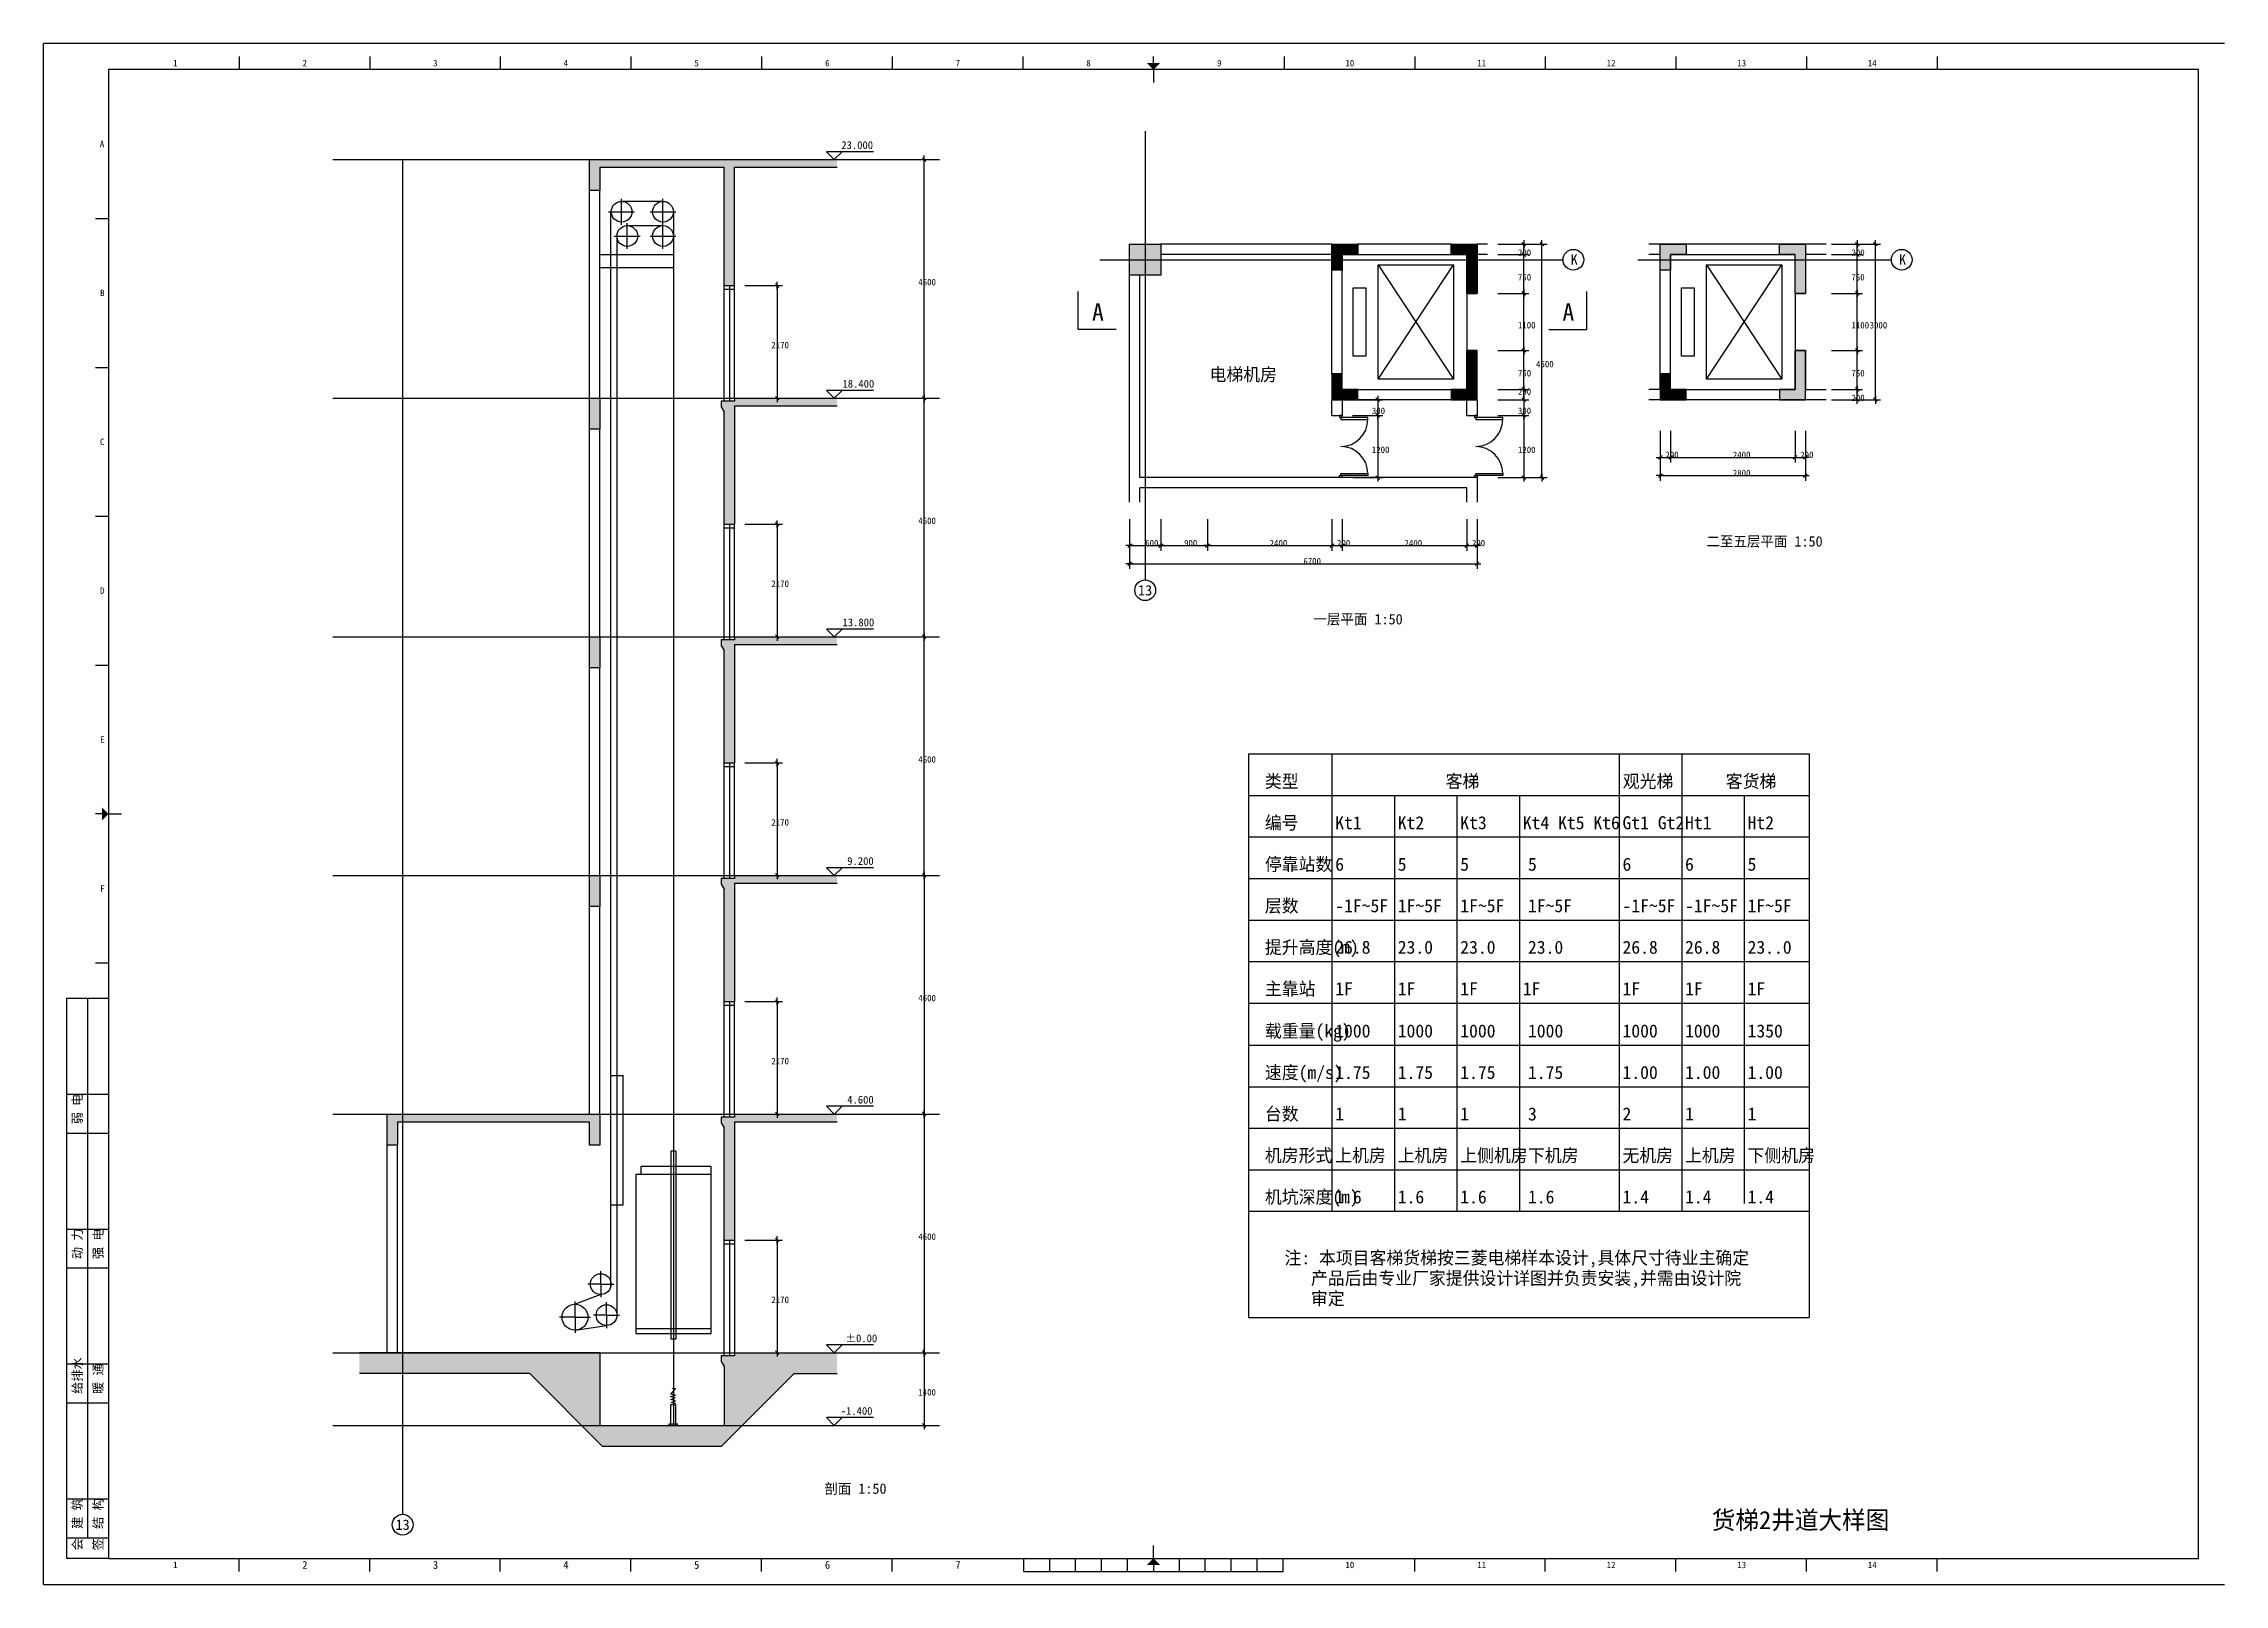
# Model space of a CAD drawing. Header units: metres. Extents: x -9708 to 96928, y -33454 to 8596.
# Drawn here: x 54878 to 96928, y -26790 to 2910 of the extents above; entities that cross this region are included whole.
import ezdxf

# ---------------------------------------------------------------- set-up
doc = ezdxf.new("R2010")
doc.units = ezdxf.units.M
for name, color, linetype in [('AXIS', 8, 'Continuous'), ('COL-S', 251, 'Continuous'), ('COLUMN', 1, 'Continuous'), ('D-TEXT', 3, 'Continuous'), ('DIM', 3, 'Continuous'), ('JG', 1, 'Continuous'), ('LINE', 3, 'Continuous'), ('STAIR', 6, 'Continuous'), ('TEXT', 7, 'Continuous'), ('TK', 9, 'Continuous'), ('WALL', 2, 'Continuous')]:
    doc.layers.add(name, color=color, linetype=linetype)

msp = doc.modelspace()

# ---------------------------------------------------------------- texts
at = {"char_height": 125, "attachment_point": 1}
for s, insert in [('\\A1;300', (80488.76, -4105.24)), ('\\A1;1200', (80488.76, -4855.24))]:
    msp.add_mtext(s, dxfattribs=dict(at, insert=insert))
at = {"layer": 'D-TEXT'}
for p in [(84321.97, -1350.41), (90652.72, -1350.41)]:
    msp.add_text('K', height=200, rotation=360, dxfattribs=at).set_placement(p)
for p in [(75981.68, -7726.62), (61663.98, -25739.33)]:
    msp.add_text('13', height=200, dxfattribs=at).set_placement(p)
at = {"layer": 'DIM', "char_height": 125, "attachment_point": 1}
for s, insert in [('\\A1;200', (83305.66, -1055.24)), ('\\A1;200', (89736.42, -1055.24)), ('\\A1;4600', (71743.78, -1624.07)), ('\\A1;750', (83305.66, -1530.24)), ('\\A1;750', (89736.42, -1530.24)), ('\\A1;1100', (83305.66, -2455.24)), ('\\A1;1100', (89736.42, -2455.24)), ('\\A1;3000', (90086.42, -2455.24)), ('\\A1;2170', (68909.73, -2839.07)), ('\\A1;4500', (83655.66, -3205.24)), ('\\A1;200', (83305.66, -3734.44)), ('\\A1;750', (83305.66, -3380.24)), ('\\A1;750', (89736.42, -3380.24)), ('\\A1;300', (83305.66, -4105.24)), ('\\A1;200', (89736.42, -3855.24)), ('\\A1;1200', (83305.66, -4855.24)), ('\\A1;200', (86148.92, -4953.72)), ('\\A1;2400', (87448.92, -4953.72)), ('\\A1;200', (88748.92, -4953.72)), ('\\A1;2800', (87448.92, -5303.72)), ('\\A1;4600', (71743.78, -6224.07)), ('\\A1;600', (76118.16, -6653.72)), ('\\A1;900', (76868.16, -6653.72)), ('\\A1;2400', (78518.16, -6653.72)), ('\\A1;200', (79818.16, -6653.72)), ('\\A1;2400', (81118.16, -6653.72)), ('\\A1;200', (82418.16, -6653.72)), ('\\A1;6700', (79168.16, -7003.72)), ('\\A1;2170', (68909.73, -7439.07)), ('\\A1;4600', (71743.78, -10824.07)), ('\\A1;2170', (68909.73, -12039.07)), ('\\A1;4600', (71743.78, -15424.07)), ('\\A1;2170', (68909.73, -16639.07)), ('\\A1;4600', (71743.78, -20024.07)), ('\\A1;2170', (68909.73, -21239.07)), ('\\A1;1400', (71743.78, -23024.07))]:
    msp.add_mtext(s, dxfattribs=dict(at, insert=insert))
at = {"layer": 'TEXT'}
for s, height, p in [('23.000', 150, (70258.83, 878.88)), ('A', 333.33, (75093.97, -2431.23)), ('A', 333.33, (84164.81, -2431.23)), ('电梯机房', 250, (77359.66, -3592.3)), ('18.400', 150, (70281.68, -3721.12)), ('二至五层平面 1:50', 200, (86940.73, -6784.49)), ('13.800', 150, (70281.68, -8321.12)), ('一层平面 1:50', 200, (79363.35, -8284.49)), ('9.200', 150, (70373.11, -12921.12)), ('4.600', 150, (70373.11, -17521.12)), ('%%p0.00', 150, (70338.83, -22121.12)), ('-1.400', 150, (70247.4, -23521.12)), ('剖面 1:50', 200, (69930.74, -25043.88)), ('货梯2井道大样图', 350, (87042.72, -25725))]:
    msp.add_text(s, height=height, rotation=360, dxfattribs=at).set_placement(p)
for s, p in [('类型', (78426.72, -11433.07)), ('客梯', (81911.37, -11433.07)), ('观光梯', (85327.1, -11433.07)), ('客货梯', (87314.27, -11433.07)), ('编号', (78426.72, -12233.07)), ('Kt1', (79782.32, -12233.07)), ('Kt2', (80987.87, -12233.07)), ('Kt3 ', (82193.43, -12233.07)), ('Kt4 Kt5 Kt6', (83398.98, -12233.07)), ('Gt1 Gt2', (85321.99, -12233.07)), ('Ht1', (86527.54, -12233.07)), ('Ht2', (87733.1, -12233.07)), ('停靠站数', (78426.72, -13033.07)), ('6', (79782.32, -13033.07)), ('5', (80987.87, -13033.07)), ('5', (82193.43, -13033.07)), ('5', (83498.98, -13033.07)), ('6', (85321.99, -13033.07)), ('6', (86527.54, -13033.07)), ('5', (87733.1, -13033.07)), ('层数', (78426.72, -13833.07)), ('-1F~5F', (79782.32, -13833.07)), ('1F~5F', (80987.87, -13833.07)), ('1F~5F', (82193.43, -13833.07)), ('1F~5F', (83498.98, -13833.07)), ('-1F~5F', (85321.99, -13833.07)), ('-1F~5F', (86527.54, -13833.07)), ('1F~5F', (87733.1, -13833.07)), ('提升高度(m)', (78426.72, -14633.07)), ('26.8', (79782.32, -14633.07)), ('23.0', (80987.87, -14633.07)), ('23.0', (82193.43, -14633.07)), ('23.0', (83498.98, -14633.07)), ('26.8', (85321.99, -14633.07)), ('26.8', (86527.54, -14633.07)), ('23..0', (87733.1, -14633.07)), ('主靠站', (78426.72, -15433.07)), ('1F', (79782.32, -15433.07)), ('1F', (80987.87, -15433.07)), ('1F', (82193.43, -15433.07)), ('1F', (83398.98, -15433.07)), ('1F', (85321.99, -15433.07)), ('1F', (86527.54, -15433.07)), ('1F', (87733.1, -15433.07)), ('载重量(kg)', (78426.72, -16246.43)), ('1000', (79782.32, -16246.43)), ('1000', (80987.87, -16246.43)), ('1000', (82193.43, -16246.43)), ('1000', (83498.98, -16246.43)), ('1000', (85321.99, -16246.43)), ('1000', (86527.54, -16246.43)), ('1350', (87733.1, -16246.43)), ('速度(m/s)', (78426.72, -17046.43)), ('1.75', (79782.32, -17046.43)), ('1.75', (80987.87, -17046.43)), ('1.75', (82193.43, -17046.43)), ('1.75', (83498.98, -17046.43)), ('1.00', (85321.99, -17046.43)), ('1.00', (86527.54, -17046.43)), ('1.00', (87733.1, -17046.43)), ('台数', (78426.72, -17846.43)), ('1', (79782.32, -17846.43)), ('1', (80987.87, -17846.43)), ('1', (82193.43, -17846.43)), ('3', (83498.98, -17846.43)), ('2', (85321.99, -17846.43)), ('1', (86527.54, -17846.43)), ('1', (87733.1, -17846.43)), ('机房形式', (78426.72, -18646.43)), ('上机房', (79782.32, -18646.43)), ('上机房', (80987.87, -18646.43)), ('上侧机房', (82193.43, -18646.43)), ('下机房', (83498.98, -18646.43)), ('无机房', (85321.99, -18646.43)), ('上机房', (86527.54, -18646.43)), ('下侧机房', (87733.1, -18646.43)), ('机坑深度(m)', (78426.72, -19446.43)), ('1.6', (79782.32, -19446.43)), ('1.6', (80987.87, -19446.43)), ('1.6', (82193.43, -19446.43)), ('1.6', (83498.98, -19446.43)), ('1.4', (85321.99, -19446.43)), ('1.4', (86527.54, -19446.43)), ('1.4', (87733.1, -19446.43)), ('注: 本项目客梯货梯按三菱电梯样本设计,具体尺寸待业主确定', (78804.46, -20620.08)), ('   产品后由专业厂家提供设计详图并负责安装,并需由设计院', (78804.46, -21012.39)), ('   审定', (78804.46, -21404.7))]:
    msp.add_text(s, height=250, dxfattribs=at).set_placement(p)
at = {"layer": 'TK'}
for s, height, p in [('1', 125, (57374.39, 2472.76)), ('2', 125, (59870.37, 2472.76)), ('3', 125, (62389.12, 2472.76)), ('4', 125, (64905.34, 2472.76)), ('5', 125, (67426.62, 2472.76)), ('6', 125, (69947.9, 2472.76)), ('7', 125, (72464.12, 2472.76)), ('8', 125, (74982.87, 2472.76)), ('9', 125, (77504.15, 2472.76)), ('10', 125, (79979.89, 2472.76)), ('11', 125, (82521.41, 2472.76)), ('12', 125, (85017.39, 2472.76)), ('13', 125, (87536.14, 2472.76)), ('14', 125, (90052.36, 2472.76)), ('A', 125, (55962.19, 912.76)), ('B', 125, (55967.24, -1957.24)), ('C', 125, (55964.71, -4827.24)), ('D', 125, (55967.24, -7697.24)), ('E', 125, (55969.77, -10567.24)), ('F', 125, (55969.77, -13437.24)), ('1', 125, (57374.39, -26477.24)), ('2', 150, (59863.29, -26489.74)), ('3', 150, (62382.04, -26489.74)), ('4', 150, (64897.75, -26489.74)), ('5', 150, (67419.54, -26489.74)), ('6', 150, (69941.32, -26489.74)), ('7', 150, (72457.04, -26489.74)), ('10', 125, (79979.89, -26477.24)), ('11', 125, (82521.41, -26477.24)), ('12', 125, (85017.39, -26477.24)), ('13', 125, (87536.14, -26477.24)), ('14', 125, (90052.36, -26477.24))]:
    msp.add_text(s, height=height, dxfattribs=at).set_placement(p)
for s, p in [('弱 电', (55617.66, -17920.45)), ('动 力', (55617.66, -20520.45)), ('强 电', (56017.66, -20520.45)), ('给排水', (55617.66, -23116.16)), ('暖 通', (56017.66, -23120.45)), ('建 筑', (55617.66, -25720.45)), ('结 构', (56017.66, -25720.45)), ('会', (55617.66, -26136.88)), ('签', (56017.66, -26136.88))]:
    msp.add_text(s, height=180, rotation=90, dxfattribs=at).set_placement(p)

# ---------------------------------------------------------------- blocks, each defined once
blk = doc.blocks.new('_DIMX')
blk.add_line((-150, 0), (150, 0))
blk.add_lwpolyline([(-70, -70), (70, 70)])

# ---------------------------------------------------------------- hatches: boundary and pattern name
at = {"layer": 'COL-S'}
h = msp.add_hatch(dxfattribs=at)
h.set_pattern_fill('SOLID')
h.paths.add_polyline_path([(68200.47, 525.93), (70178.2, 525.93), (70178.2, 675.93), (68200.47, 675.93), (65600.47, 675.93), (65400.47, 675.93), (65400.47, 75.93), (65600.47, 75.93), (65600.47, 525.93), (68000.47, 525.93), (68000.47, -1754.07), (68200.47, -1754.07)])
h = msp.add_hatch(dxfattribs=at)
h.set_pattern_fill('SOLID')
h.paths.add_polyline_path([(80218.16, -955.24), (79718.16, -955.24), (79718.16, -1255.24), (79918.16, -1255.24), (79918.16, -1155.24), (80218.16, -1155.24)])
h.paths.add_polyline_path([(79918.16, -1255.24), (79718.16, -1255.24), (79718.16, -1455.24), (79918.16, -1455.24)])
h = msp.add_hatch(dxfattribs=at)
h.set_pattern_fill('SOLID')
h.paths.add_polyline_path([(82518.16, -955.24), (82018.16, -955.24), (82018.16, -1155.24), (82318.16, -1155.24), (82318.16, -1255.24), (82518.16, -1255.24)])
h.paths.add_polyline_path([(82518.16, -1255.24), (82318.16, -1255.24), (82318.16, -1905.24), (82518.16, -1905.24)])
h = msp.add_hatch(dxfattribs=at)
h.set_pattern_fill('SOLID')
h.paths.add_polyline_path([(88848.92, -1255.24), (88848.92, -955.24), (88348.92, -955.24), (88348.92, -1155.24), (88648.92, -1155.24), (88648.92, -1255.24)])
h.paths.add_polyline_path([(88848.92, -1255.24), (88648.92, -1255.24), (88648.92, -1905.24), (88848.92, -1905.24)])
h.paths.add_polyline_path([(86548.92, -1155.24), (86548.92, -955.24), (86048.92, -955.24), (86048.92, -1255.24), (86248.92, -1255.24), (86248.92, -1155.24)])
h.paths.add_polyline_path([(86048.92, -1455.24), (86248.92, -1455.24), (86248.92, -1255.24), (86048.92, -1255.24)])
h.paths.add_polyline_path([(88648.92, -3755.24), (88348.92, -3755.24), (88348.92, -3955.24), (88848.92, -3955.24), (88848.92, -3005.24), (88648.92, -3005.24)])
h = msp.add_hatch(dxfattribs=at)
h.set_pattern_fill('SOLID')
h.paths.add_polyline_path([(82318.16, -3755.24), (82018.16, -3755.24), (82018.16, -3955.24), (82518.16, -3955.24), (82518.16, -3005.24), (82318.16, -3005.24)])
h = msp.add_hatch(dxfattribs=at)
h.set_pattern_fill('SOLID')
h.paths.add_polyline_path([(80218.16, -3955.24), (80218.16, -3755.24), (79918.16, -3755.24), (79918.16, -3455.24), (79718.16, -3455.24), (79718.16, -3955.24)])
h = msp.add_hatch(dxfattribs=at)
h.set_pattern_fill('SOLID')
h.paths.add_polyline_path([(86048.92, -3455.24), (86048.92, -3955.24), (86548.92, -3955.24), (86548.92, -3755.24), (86248.92, -3755.24), (86248.92, -3455.24)])
h = msp.add_hatch(dxfattribs=at)
h.set_pattern_fill('SOLID')
h.paths.add_polyline_path([(68200.47, -8674.07), (70178.2, -8674.07), (70178.2, -8524.07), (68200.47, -8524.07), (68200.47, -8584.07), (67945.47, -8584.07), (67945.47, -8694.07), (68000.47, -8789.33), (68000.47, -10954.07), (68200.47, -10954.07)])
h.paths.add_polyline_path([(65600.47, -8524.07), (65400.47, -8524.07), (65400.47, -9124.07), (65600.47, -9124.07)])
h.paths.add_polyline_path([(68200.47, -4074.07), (70178.2, -4074.07), (70178.2, -3924.07), (68200.47, -3924.07), (68200.47, -3984.07), (67945.47, -3984.07), (67945.47, -4094.07), (68000.47, -4189.33), (68000.47, -6354.07), (68200.47, -6354.07)])
h.paths.add_polyline_path([(65600.47, -3924.07), (65400.47, -3924.07), (65400.47, -4524.07), (65600.47, -4524.07)])
h = msp.add_hatch(dxfattribs=at)
h.set_pattern_fill('SOLID')
h.paths.add_polyline_path([(68200.47, -13274.07), (68331.02, -13274.07), (68331.02, -13124.07), (68200.47, -13124.07), (68200.47, -13184.07), (67945.47, -13184.07), (67945.47, -13294.07), (68000.47, -13389.33), (68000.47, -15554.07), (68200.47, -15554.07)])
h.paths.add_polyline_path([(70178.2, -13124.07), (68331.02, -13124.07), (68331.02, -13274.07), (70178.2, -13274.07)])
h.paths.add_polyline_path([(65600.47, -13124.07), (65400.47, -13124.07), (65400.47, -13724.07), (65600.47, -13724.07)])
h = msp.add_hatch(dxfattribs=at)
h.set_pattern_fill('SOLID')
h.paths.add_polyline_path([(68200.47, -17874.07), (70178.2, -17874.07), (70178.2, -17724.07), (68200.47, -17724.07), (68200.47, -17784.07), (67945.47, -17784.07), (67945.47, -17894.07), (68000.47, -17989.33), (68000.47, -20154.07), (68200.47, -20154.07), (68200.47, -19601.99)])
h.paths.add_polyline_path([(65600.47, -17724.07), (65400.47, -17724.07), (61700.47, -17724.07), (61500.47, -17724.07), (61500.47, -18324.07), (61700.47, -18324.07), (61700.47, -17874.07), (65400.47, -17874.07), (65400.47, -18324.07), (65600.47, -18324.07)])
h = msp.add_hatch(dxfattribs=at)
h.set_pattern_fill('SOLID')
h.paths.add_polyline_path([(69350.47, -22724.07), (70178.2, -22724.07), (70178.2, -22324.07), (68200.47, -22324.07), (68200.47, -22384.07), (67945.47, -22384.07), (67945.47, -22494.07), (68000.47, -22589.33), (68000.47, -23724.07), (65600.47, -23724.07), (65600.47, -22324.07), (60966.26, -22324.07), (60966.26, -22724.07), (64250.47, -22724.07), (65650.47, -24124.07), (67950.47, -24124.07)])

# ---------------------------------------------------------------- linework, layer by layer
for p, q in [((80118.16, -3955.24), (80701.26, -3955.24)), ((80601.26, -3954.74), (80601.26, -3954.24)), ((80601.26, -3955.24), (80601.26, -4255.24)), ((80118.16, -4255.24), (80701.26, -4255.24)), ((80601.26, -4255.74), (80601.26, -5454.74)), ((80601.26, -4255.74), (80601.26, -4256.24)), ((80120.16, -5455.24), (80701.26, -5455.24))]:
    msp.add_line(p, q)
for points in [[(79866.16, -4255.24), (79866.16, -4295.24), (79918.16, -4295.24), (79918.16, -4255.24)], [(79892.16, -4295.24), (79892.16, -4335.24), (80412.16, -4335.24), (80412.16, -4295.24)], [(82466.16, -4255.24), (82466.16, -4295.24), (82518.16, -4295.24), (82518.16, -4255.24)], [(82492.16, -4295.24), (82492.16, -4335.24), (83012.16, -4335.24), (83012.16, -4295.24)], [(79866.16, -5455.24), (79866.16, -5415.24), (79918.16, -5415.24), (79918.16, -5455.24)], [(79892.16, -5415.24), (79892.16, -5375.24), (80412.16, -5375.24), (80412.16, -5415.24)], [(82466.16, -5455.24), (82466.16, -5415.24), (82518.16, -5415.24), (82518.16, -5455.24)], [(82492.16, -5415.24), (82492.16, -5375.24), (83012.16, -5375.24), (83012.16, -5415.24)]]:
    msp.add_lwpolyline(points, close=True)
for centre, start, end in [((79892.16, -4335.24), 270, 0), ((82492.16, -4335.24), 270, 0), ((79892.16, -5375.24), 360, 90), ((82492.16, -5375.24), 360, 90)]:
    msp.add_arc(centre, 520, start, end)
at = {"layer": 'AXIS'}
for p, q in [((76118.16, 1225.62), (76118.16, -7426.62)), ((60455.63, 675.93), (72152.98, 675.93)), ((61800.47, 675.93), (61800.47, -25439.33)), ((75243.38, -1255.24), (84175.3, -1255.24)), ((85615.39, -1255.24), (90506.05, -1255.24)), ((60455.63, -3924.07), (72152.98, -3924.07)), ((60455.63, -8524.07), (72152.98, -8524.07)), ((60455.63, -13124.07), (72152.98, -13124.07)), ((60455.63, -17724.07), (72152.98, -17724.07)), ((60455.63, -22324.07), (72152.98, -22324.07)), ((60455.63, -23724.07), (72152.98, -23724.07))]:
    msp.add_line(p, q, dxfattribs=at)
at = {"layer": 'COL-S'}
msp.add_solid([(75818.16, -955.24), (76418.16, -955.24), (75818.16, -1555.24), (76418.16, -1555.24)], dxfattribs=at)
at = {"layer": 'COLUMN'}
for p, q in [((75818.16, -955.24), (76418.16, -955.24)), ((75818.16, -1555.24), (75818.16, -955.24)), ((76418.16, -955.24), (76418.16, -1555.24)), ((76418.16, -1555.24), (75818.16, -1555.24))]:
    msp.add_line(p, q, dxfattribs=at)
at = {"layer": 'D-TEXT'}
for centre in [(84375.3, -1255.24), (90706.05, -1255.24), (76118.16, -7626.62), (61800.47, -25639.33)]:
    msp.add_circle(centre, 200, dxfattribs=at)
at = {"layer": 'DIM'}
for p, q in [((71529.95, 675.93), (71956.28, 675.93)), ((71856.28, -3923.57), (71856.28, 675.43)), ((82918.16, -955.24), (83868.16, -955.24)), ((82918.16, -955.24), (83518.16, -955.24)), ((82918.16, -1155.24), (83518.16, -1155.24)), ((82918.16, -1155.24), (83518.16, -1155.24)), ((83418.16, -954.74), (83418.16, -954.24)), ((83418.16, -1155.24), (83418.16, -955.24)), ((83418.16, -1155.74), (83418.16, -1156.24)), ((83418.16, -1904.74), (83418.16, -1155.74)), ((83768.16, -5454.74), (83768.16, -955.74)), ((89348.92, -955.24), (90298.92, -955.24)), ((89348.92, -955.24), (89948.92, -955.24)), ((89348.92, -1155.24), (89948.92, -1155.24)), ((89348.92, -1155.24), (89948.92, -1155.24)), ((89848.92, -954.74), (89848.92, -954.24)), ((89848.92, -1155.24), (89848.92, -955.24)), ((89848.92, -1155.74), (89848.92, -1156.24)), ((89848.92, -1904.74), (89848.92, -1155.74)), ((90198.92, -3954.74), (90198.92, -955.74)), ((68400.47, -1754.07), (69122.23, -1754.07)), ((69022.23, -1754.57), (69022.23, -3923.57)), ((82918.16, -1905.24), (83518.16, -1905.24)), ((82918.16, -1905.24), (83518.16, -1905.24)), ((83418.16, -3004.74), (83418.16, -1905.74)), ((89348.92, -1905.24), (89948.92, -1905.24)), ((89348.92, -1905.24), (89948.92, -1905.24)), ((89848.92, -3004.74), (89848.92, -1905.74)), ((82918.16, -3005.24), (83518.16, -3005.24)), ((82918.16, -3005.24), (83518.16, -3005.24)), ((83418.16, -3754.74), (83418.16, -3005.74)), ((89348.92, -3005.24), (89948.92, -3005.24)), ((89348.92, -3005.24), (89948.92, -3005.24)), ((89848.92, -3754.74), (89848.92, -3005.74)), ((82918.16, -3755.24), (83518.16, -3755.24)), ((82918.16, -3755.24), (83518.16, -3755.24)), ((83418.16, -3954.74), (83418.16, -3755.74)), ((89348.92, -3755.24), (89948.92, -3755.24)), ((89348.92, -3755.24), (89948.92, -3755.24)), ((89848.92, -3754.74), (89848.92, -3754.24)), ((89848.92, -3955.24), (89848.92, -3755.24)), ((68400.47, -3924.07), (69122.23, -3924.07)), ((71529.95, -3924.07), (71956.28, -3924.07)), ((71529.95, -3924.07), (71956.28, -3924.07)), ((71856.28, -8523.57), (71856.28, -3924.57)), ((82918.16, -3955.24), (83518.16, -3955.24)), ((82918.16, -3955.24), (83518.16, -3955.24)), ((83418.16, -3954.74), (83418.16, -3954.24)), ((83418.16, -3955.24), (83418.16, -4255.24)), ((89348.92, -3955.24), (90298.92, -3955.24)), ((89348.92, -3955.24), (89948.92, -3955.24)), ((89848.92, -3955.74), (89848.92, -3956.24)), ((82918.16, -4255.24), (83518.16, -4255.24)), ((82918.16, -4255.24), (83518.16, -4255.24)), ((83418.16, -4255.74), (83418.16, -5454.74)), ((83418.16, -4255.74), (83418.16, -4256.24)), ((86048.92, -4555.24), (86048.92, -5516.22)), ((86048.92, -4555.24), (86048.92, -5166.22)), ((86248.92, -4555.24), (86248.92, -5166.22)), ((86248.92, -4555.24), (86248.92, -5166.22)), ((88648.92, -4555.24), (88648.92, -5166.22)), ((88648.92, -4555.24), (88648.92, -5166.22)), ((88848.92, -4555.24), (88848.92, -5516.22)), ((88848.92, -4555.24), (88848.92, -5166.22)), ((82918.16, -5455.24), (83868.16, -5455.24)), ((82918.16, -5455.24), (83518.16, -5455.24)), ((86048.42, -5066.22), (86047.92, -5066.22)), ((86048.92, -5066.22), (86248.92, -5066.22)), ((86049.42, -5416.22), (88848.42, -5416.22)), ((86249.42, -5066.22), (88648.42, -5066.22)), ((86249.42, -5066.22), (86249.92, -5066.22)), ((88648.42, -5066.22), (88647.92, -5066.22)), ((88648.92, -5066.22), (88848.92, -5066.22)), ((88849.42, -5066.22), (88849.92, -5066.22)), ((75818.16, -6255.24), (75818.16, -7216.22)), ((75818.16, -6255.24), (75818.16, -6866.22)), ((76418.16, -6255.24), (76418.16, -6866.22)), ((76418.16, -6255.24), (76418.16, -6866.22)), ((77318.16, -6255.24), (77318.16, -6866.22)), ((77318.16, -6255.24), (77318.16, -6866.22)), ((79718.16, -6255.24), (79718.16, -6866.22)), ((79718.16, -6255.24), (79718.16, -6866.22)), ((79918.16, -6255.24), (79918.16, -6866.22)), ((79918.16, -6255.24), (79918.16, -6866.22)), ((82318.16, -6255.24), (82318.16, -6866.22)), ((82318.16, -6255.24), (82318.16, -6866.22)), ((82518.16, -6255.24), (82518.16, -7216.22)), ((82518.16, -6255.24), (82518.16, -6866.22)), ((68400.47, -6354.07), (69122.23, -6354.07)), ((69022.23, -6354.57), (69022.23, -8523.57)), ((75818.66, -6766.22), (76417.66, -6766.22)), ((75818.66, -7116.22), (82517.66, -7116.22)), ((76418.66, -6766.22), (77317.66, -6766.22)), ((77318.66, -6766.22), (79717.66, -6766.22)), ((79717.66, -6766.22), (79717.16, -6766.22)), ((79718.16, -6766.22), (79918.16, -6766.22)), ((79918.66, -6766.22), (82317.66, -6766.22)), ((79918.66, -6766.22), (79919.16, -6766.22)), ((82317.66, -6766.22), (82317.16, -6766.22)), ((82318.16, -6766.22), (82518.16, -6766.22)), ((82518.66, -6766.22), (82519.16, -6766.22)), ((68400.47, -8524.07), (69122.23, -8524.07)), ((71529.95, -8524.07), (71956.28, -8524.07)), ((71529.95, -8524.07), (71956.28, -8524.07)), ((71856.28, -13123.57), (71856.28, -8524.57)), ((68400.47, -10954.07), (69122.23, -10954.07)), ((69022.23, -10954.57), (69022.23, -13123.57)), ((68400.47, -13124.07), (69122.23, -13124.07)), ((71529.95, -13124.07), (71956.28, -13124.07)), ((71529.95, -13124.07), (71956.28, -13124.07)), ((71856.28, -13124.57), (71856.28, -17723.57)), ((68400.47, -15554.07), (69122.23, -15554.07)), ((69022.23, -15554.57), (69022.23, -17723.57)), ((68400.47, -17724.07), (69122.23, -17724.07)), ((71529.95, -17724.07), (71956.28, -17724.07)), ((71529.95, -17724.07), (71956.28, -17724.07)), ((71856.28, -17724.57), (71856.28, -22323.57)), ((68400.47, -20154.07), (69122.23, -20154.07)), ((69022.23, -20154.57), (69022.23, -22323.57)), ((68400.47, -22324.07), (69122.23, -22324.07)), ((71529.95, -22324.07), (71956.28, -22324.07)), ((71529.95, -22324.07), (71956.28, -22324.07)), ((71856.28, -22324.57), (71856.28, -23723.57)), ((71529.95, -23724.07), (71956.28, -23724.07))]:
    msp.add_line(p, q, dxfattribs=at)
at = {"layer": 'JG'}
for p, q in [((65400.47, 675.93), (65600.47, 675.93)), ((65400.47, 75.93), (65400.47, 675.93)), ((65600.47, 675.93), (68200.47, 675.93)), ((65600.47, 525.93), (65600.47, 75.93)), ((65600.47, 525.93), (68000.47, 525.93)), ((68000.47, -1754.07), (68000.47, 525.93)), ((68200.47, 675.93), (70178.2, 675.93)), ((68200.47, -1754.07), (68200.47, 525.93)), ((68200.47, 525.93), (70178.2, 525.93)), ((65600.47, 75.93), (65400.47, 75.93)), ((79718.16, -1455.24), (79718.16, -955.24)), ((79718.16, -955.24), (80218.16, -955.24)), ((80218.16, -1155.24), (79918.16, -1155.24)), ((79918.16, -1155.24), (79918.16, -1455.24)), ((80218.16, -955.24), (80218.16, -1155.24)), ((82018.16, -1155.24), (82018.16, -955.24)), ((82018.16, -955.24), (82518.16, -955.24)), ((82318.16, -1155.24), (82018.16, -1155.24)), ((82318.16, -1905.24), (82318.16, -1155.24)), ((82518.16, -955.24), (82518.16, -1905.24)), ((86048.92, -1455.24), (86048.92, -955.24)), ((86048.92, -955.24), (86548.92, -955.24)), ((86548.92, -1155.24), (86248.92, -1155.24)), ((86248.92, -1155.24), (86248.92, -1455.24)), ((86548.92, -955.24), (86548.92, -1155.24)), ((88348.92, -1155.24), (88348.92, -955.24)), ((88348.92, -955.24), (88848.92, -955.24)), ((88648.92, -1155.24), (88348.92, -1155.24)), ((88648.92, -1905.24), (88648.92, -1155.24)), ((88848.92, -955.24), (88848.92, -1905.24)), ((79918.16, -1455.24), (79718.16, -1455.24)), ((86248.92, -1455.24), (86048.92, -1455.24)), ((68000.47, -1754.07), (68200.47, -1754.07)), ((82518.16, -1905.24), (82318.16, -1905.24)), ((88848.92, -1905.24), (88648.92, -1905.24)), ((82518.16, -3005.24), (82318.16, -3005.24)), ((82318.16, -3005.24), (82318.16, -3755.24)), ((82518.16, -3955.24), (82518.16, -3005.24)), ((88848.92, -3005.24), (88648.92, -3005.24)), ((88648.92, -3005.24), (88648.92, -3755.24)), ((88848.92, -3955.24), (88848.92, -3005.24)), ((79918.16, -3455.24), (79718.16, -3455.24)), ((79718.16, -3455.24), (79718.16, -3955.24)), ((79918.16, -3755.24), (79918.16, -3455.24)), ((80218.16, -3755.24), (79918.16, -3755.24)), ((80218.16, -3955.24), (80218.16, -3755.24)), ((82018.16, -3755.24), (82018.16, -3955.24)), ((82318.16, -3755.24), (82018.16, -3755.24)), ((86248.92, -3455.24), (86048.92, -3455.24)), ((86048.92, -3455.24), (86048.92, -3955.24)), ((86248.92, -3755.24), (86248.92, -3455.24)), ((86548.92, -3755.24), (86248.92, -3755.24)), ((86548.92, -3955.24), (86548.92, -3755.24)), ((88348.92, -3755.24), (88348.92, -3955.24)), ((88648.92, -3755.24), (88348.92, -3755.24)), ((65400.47, -3924.07), (65600.47, -3924.07)), ((65400.47, -4524.07), (65400.47, -3924.07)), ((65600.47, -3924.07), (65600.47, -4524.07)), ((68200.47, -3984.07), (67945.47, -3984.07)), ((67945.47, -3984.07), (67945.47, -4094.07)), ((67945.47, -4094.07), (68000.47, -4189.33)), ((68000.47, -6354.07), (68000.47, -4189.33)), ((68000.47, -6354.07), (68000.47, -4189.33)), ((68200.47, -3924.07), (70178.2, -3924.07)), ((68200.47, -3924.07), (68200.47, -3984.07)), ((68200.47, -4074.07), (70178.2, -4074.07)), ((68200.47, -4074.07), (68200.47, -6354.07)), ((79718.16, -3955.24), (80218.16, -3955.24)), ((82018.16, -3955.24), (82518.16, -3955.24)), ((86048.92, -3955.24), (86548.92, -3955.24)), ((88348.92, -3955.24), (88848.92, -3955.24)), ((65600.47, -4524.07), (65400.47, -4524.07)), ((68000.47, -6354.07), (68200.47, -6354.07)), ((65400.47, -8524.07), (65600.47, -8524.07)), ((65400.47, -9124.07), (65400.47, -8524.07)), ((65600.47, -8524.07), (65600.47, -9124.07)), ((68200.47, -8584.07), (67945.47, -8584.07)), ((67945.47, -8584.07), (67945.47, -8694.07)), ((67945.47, -8694.07), (68000.47, -8789.33)), ((68000.47, -10954.07), (68000.47, -8789.33)), ((68000.47, -10954.07), (68000.47, -8789.33)), ((68200.47, -8524.07), (70178.2, -8524.07)), ((68200.47, -8524.07), (68200.47, -8584.07)), ((68200.47, -8674.07), (70178.2, -8674.07)), ((68200.47, -8674.07), (68200.47, -10954.07)), ((65600.47, -9124.07), (65400.47, -9124.07)), ((68000.47, -10954.07), (68200.47, -10954.07)), ((65400.47, -13124.07), (65600.47, -13124.07)), ((65400.47, -13724.07), (65400.47, -13124.07)), ((65600.47, -13124.07), (65600.47, -13724.07)), ((68200.47, -13184.07), (67945.47, -13184.07)), ((67945.47, -13184.07), (67945.47, -13294.07)), ((67945.47, -13294.07), (68000.47, -13389.33)), ((68000.47, -15554.07), (68000.47, -13389.33)), ((68000.47, -15554.07), (68000.47, -13389.33)), ((68200.47, -13124.07), (70178.2, -13124.07)), ((68200.47, -13124.07), (68200.47, -13184.07)), ((68200.47, -13274.07), (70178.2, -13274.07)), ((68200.47, -13274.07), (68200.47, -15554.07)), ((65600.47, -13724.07), (65400.47, -13724.07)), ((68000.47, -15554.07), (68200.47, -15554.07)), ((61500.47, -17724.07), (61700.47, -17724.07)), ((61500.47, -18324.07), (61500.47, -17724.07)), ((61700.47, -17724.07), (65400.47, -17724.07)), ((61700.47, -17874.07), (61700.47, -18324.07)), ((61700.47, -17874.07), (65400.47, -17874.07)), ((65400.47, -17724.07), (65600.47, -17724.07)), ((65400.47, -18324.07), (65400.47, -17874.07)), ((65600.47, -17724.07), (65600.47, -18324.07)), ((68200.47, -17784.07), (67945.47, -17784.07)), ((67945.47, -17784.07), (67945.47, -17894.07)), ((67945.47, -17894.07), (68000.47, -17989.33)), ((68000.47, -20154.07), (68000.47, -17989.33)), ((68000.47, -20154.07), (68000.47, -17989.33)), ((68200.47, -17724.07), (70178.2, -17724.07)), ((68200.47, -17724.07), (68200.47, -17784.07)), ((68200.47, -17874.07), (70178.2, -17874.07)), ((68200.47, -17874.07), (68200.47, -20154.07)), ((61700.47, -18324.07), (61500.47, -18324.07)), ((65600.47, -18324.07), (65400.47, -18324.07)), ((68000.47, -20154.07), (68200.47, -20154.07)), ((65600.47, -22324.07), (60966.26, -22324.07)), ((65600.47, -22324.07), (65600.47, -23724.07)), ((68200.47, -22384.07), (67945.47, -22384.07)), ((67945.47, -22384.07), (67945.47, -22494.07)), ((67945.47, -22494.07), (68000.47, -22589.33)), ((68000.47, -22589.33), (68000.47, -23724.07)), ((68200.47, -22324.07), (68200.47, -22384.07)), ((68200.47, -22324.07), (70178.2, -22324.07)), ((64250.47, -22724.07), (60966.26, -22724.07)), ((65650.47, -24124.07), (64250.47, -22724.07)), ((67950.47, -24124.07), (69350.47, -22724.07)), ((69350.47, -22724.07), (70178.2, -22724.07)), ((65600.47, -23724.07), (68000.47, -23724.07)), ((65650.47, -24124.07), (67950.47, -24124.07))]:
    msp.add_line(p, q, dxfattribs=at)
at = {"layer": 'LINE'}
for p, q in [((65772.17, -329.88), (66022.17, -329.88)), ((65810.47, -329.88), (65810.47, -21064.5)), ((66022.17, -329.88), (66022.17, -79.88)), ((66820.47, -129.88), (66022.17, -129.88)), ((66022.17, -329.88), (66272.17, -329.88)), ((66022.17, -579.88), (66022.17, -329.88)), ((66570.47, -329.88), (66820.47, -329.88)), ((66820.47, -329.88), (66820.47, -79.88)), ((66820.47, -329.88), (67070.47, -329.88)), ((66820.47, -579.88), (66820.47, -329.88)), ((67020.47, -329.88), (67020.47, -23724.07)), ((65881.47, -798.32), (66131.47, -798.32)), ((65931.47, -798.32), (65931.47, -21599.64)), ((66131.47, -798.32), (66131.47, -548.32)), ((66131.47, -598.32), (66820.47, -598.32)), ((66131.47, -798.32), (66381.47, -798.32)), ((66131.47, -1048.32), (66131.47, -798.32)), ((66570.47, -798.32), (66820.47, -798.32)), ((66820.47, -798.32), (66820.47, -548.32)), ((66820.47, -798.32), (67070.47, -798.32)), ((66820.47, -1048.32), (66820.47, -798.32)), ((65601.47, -1156.85), (67020.47, -1156.85)), ((65601.47, -1406.85), (67020.47, -1406.85)), ((68000.47, -1824.07), (68200.47, -1824.07)), ((68100.47, -1754.07), (68100.47, -3984.07)), ((68000.47, -6424.07), (68200.47, -6424.07)), ((68100.47, -6354.07), (68100.47, -8584.07)), ((78113.36, -10783.07), (88920.51, -10783.07)), ((78113.36, -10783.07), (78113.36, -21642.88)), ((79718.91, -10783.07), (79718.91, -19596.43)), ((85258.58, -10783.07), (85258.58, -19596.43)), ((86464.14, -10783.07), (86464.14, -19596.43)), ((88920.51, -10783.07), (88920.51, -21642.88)), ((68000.47, -11024.07), (68200.47, -11024.07)), ((68100.47, -10954.07), (68100.47, -13184.07)), ((78113.36, -11583.07), (88920.51, -11583.07)), ((80924.47, -11583.07), (80924.47, -19596.43)), ((82130.03, -11587.21), (82130.03, -19596.43)), ((83335.58, -11583.07), (83335.58, -19596.43)), ((87669.7, -11583.07), (87669.7, -17983.07)), ((78113.36, -12383.07), (88920.51, -12383.07)), ((78113.36, -13183.07), (88920.51, -13183.07)), ((78113.36, -13983.07), (88920.51, -13983.07)), ((78113.36, -14783.07), (88920.51, -14783.07)), ((68100.47, -15554.07), (68100.47, -17784.07)), ((68000.47, -15624.07), (68200.47, -15624.07)), ((78113.36, -15583.07), (88920.51, -15583.07)), ((78113.36, -16396.43), (88920.51, -16396.43)), ((87669.7, -16246.43), (87669.7, -19446.43)), ((65810.47, -16983.73), (65810.47, -19473.81)), ((65810.47, -16983.73), (66052.47, -16983.73)), ((66052.47, -19473.81), (66052.47, -16983.73)), ((78113.36, -17196.43), (88920.51, -17196.43)), ((78113.36, -17996.43), (88920.51, -17996.43)), ((66970.47, -18436.18), (66970.47, -22056.18)), ((67070.47, -18436.18), (66970.47, -18436.18)), ((67070.47, -18436.18), (67070.47, -22056.18)), ((67746.47, -18886.18), (66294.47, -18886.18)), ((66294.47, -18886.18), (66294.47, -21956.18)), ((67746.47, -18736.18), (66394.47, -18736.18)), ((66394.47, -18736.18), (66394.47, -18886.18)), ((67746.47, -21956.18), (67746.47, -18736.18)), ((78113.36, -18796.43), (88920.51, -18796.43)), ((65810.47, -19473.81), (66052.47, -19473.81)), ((68000.47, -22324.07), (68000.47, -19601.99)), ((78113.36, -19596.43), (88920.51, -19596.43)), ((68100.47, -20154.07), (68100.47, -22384.07)), ((68000.47, -20224.07), (68200.47, -20224.07)), ((65620.54, -21001.82), (65370.54, -21001.82)), ((65620.54, -21001.82), (65620.54, -20751.82)), ((65620.54, -21001.82), (65620.54, -21251.82)), ((65620.54, -21001.82), (65870.54, -21001.82)), ((65620.54, -21201.82), (65124.4, -21389.67)), ((65124.4, -21639.67), (65124.4, -21339.67)), ((65731.47, -21599.64), (65731.47, -21349.64)), ((65124.4, -21639.67), (64824.4, -21639.67)), ((65124.4, -21639.67), (65424.4, -21639.67)), ((65124.4, -21639.67), (65124.4, -21939.67)), ((65124.4, -21889.67), (65731.47, -21799.64)), ((65731.47, -21599.64), (65481.47, -21599.64)), ((65731.47, -21599.64), (65731.47, -21849.64)), ((65731.47, -21599.64), (65981.47, -21599.64)), ((66294.47, -21856.18), (67746.47, -21856.18)), ((78113.36, -21642.88), (88920.51, -21642.88)), ((66294.47, -21956.18), (67746.47, -21956.18)), ((66970.47, -22056.18), (67070.47, -22056.18)), ((66971.3, -23124.76), (67063.9, -23021.2)), ((67059.75, -23144.09), (66971.3, -23124.76)), ((67063.9, -23021.2), (66997.56, -23017.06)), ((66967.15, -23166.18), (67059.75, -23144.09)), ((67056.99, -23191.04), (66967.15, -23166.18)), ((66970.47, -23724.07), (66970.47, -23324.07)), ((66970.47, -23324.07), (67070.47, -23324.07)), ((66974.06, -23224.18), (67056.99, -23191.04)), ((67061.14, -23249.03), (66974.06, -23224.18)), ((66975.45, -23280.79), (67061.14, -23249.03)), ((67062.52, -23300.12), (66975.45, -23280.79)), ((67020.47, -23324.07), (67062.52, -23300.12)), ((67070.47, -23724.07), (67070.47, -23324.07)), ((66940.47, -23724.07), (66940.47, -23694.07)), ((66940.47, -23694.07), (67100.47, -23694.07)), ((67100.47, -23724.07), (67100.47, -23694.07))]:
    msp.add_line(p, q, dxfattribs=at)
for centre, radius in [((66022.17, -329.88), 200), ((66820.47, -329.88), 200), ((66131.47, -798.32), 200), ((66820.47, -798.32), 200), ((65620.54, -21001.82), 200), ((65124.4, -21639.67), 250), ((65731.47, -21599.64), 200)]:
    msp.add_circle(centre, radius, dxfattribs=at)
at = {"layer": 'STAIR'}
for p, q in [((80612.16, -3555.24), (80612.16, -1355.24)), ((80612.16, -1355.24), (82064.16, -1355.24)), ((80612.16, -3555.24), (82064.16, -1355.24)), ((80612.16, -1355.24), (82064.16, -3555.24)), ((82064.16, -1355.24), (82064.16, -3555.24)), ((86942.92, -3555.24), (86942.92, -1355.24)), ((86942.92, -1355.24), (88394.92, -1355.24)), ((86942.92, -3555.24), (88394.92, -1355.24)), ((86942.92, -1355.24), (88394.92, -3555.24)), ((88394.92, -1355.24), (88394.92, -3555.24)), ((80128.16, -3115.24), (80128.16, -1795.24)), ((80128.16, -1795.24), (80370.16, -1795.24)), ((80370.16, -1795.24), (80370.16, -3115.24)), ((82318.16, -1905.24), (82318.16, -3005.24)), ((86458.92, -3115.24), (86458.92, -1795.24)), ((86458.92, -1795.24), (86700.92, -1795.24)), ((86700.92, -1795.24), (86700.92, -3115.24)), ((88648.92, -1905.24), (88648.92, -3005.24)), ((80370.16, -3115.24), (80128.16, -3115.24)), ((86700.92, -3115.24), (86458.92, -3115.24)), ((82064.16, -3555.24), (80612.16, -3555.24)), ((88394.92, -3555.24), (86942.92, -3555.24))]:
    msp.add_line(p, q, dxfattribs=at)
at = {"layer": 'TEXT'}
for p, q in [((70879.81, 825.63), (69974.31, 825.63)), ((69974.31, 825.63), (70124.01, 675.93)), ((70124.01, 675.93), (70273.71, 825.63)), ((74826.17, -2599.8), (74826.17, -1866.47)), ((84635.78, -2599.8), (84635.78, -1866.47)), ((75559.51, -2599.8), (74826.17, -2599.8)), ((83902.45, -2599.8), (84635.78, -2599.8)), ((70879.81, -3774.37), (69974.31, -3774.37)), ((69974.31, -3774.37), (70124.01, -3924.07)), ((70124.01, -3924.07), (70273.71, -3774.37)), ((70879.81, -8374.37), (69974.31, -8374.37)), ((69974.31, -8374.37), (70124.01, -8524.07)), ((70124.01, -8524.07), (70273.71, -8374.37)), ((70879.81, -12974.37), (69974.31, -12974.37)), ((69974.31, -12974.37), (70124.01, -13124.07)), ((70124.01, -13124.07), (70273.71, -12974.37)), ((70879.81, -17574.37), (69974.31, -17574.37)), ((69974.31, -17574.37), (70124.01, -17724.07)), ((70124.01, -17724.07), (70273.71, -17574.37)), ((70879.81, -22174.37), (69974.31, -22174.37)), ((69974.31, -22174.37), (70124.01, -22324.07)), ((70124.01, -22324.07), (70273.71, -22174.37)), ((70879.81, -23574.37), (69974.31, -23574.37)), ((69974.31, -23574.37), (70124.01, -23724.07)), ((70124.01, -23724.07), (70273.71, -23574.37))]:
    msp.add_line(p, q, dxfattribs=at)
at = {"layer": 'TK'}
for p, q in [((96927.66, 2910.26), (54877.66, 2910.26)), ((54877.66, -26789.74), (54877.66, 2910.26)), ((58646.41, 2660.26), (58646.41, 2410.26)), ((61165.16, 2660.26), (61165.16, 2410.26)), ((63683.91, 2660.26), (63683.91, 2410.26)), ((66202.66, 2660.26), (66202.66, 2410.26)), ((68721.41, 2660.26), (68721.41, 2410.26)), ((71240.16, 2660.26), (71240.16, 2410.26)), ((73758.91, 2660.26), (73758.91, 2410.26)), ((78796.41, 2660.26), (78796.41, 2410.26)), ((81315.16, 2660.26), (81315.16, 2410.26)), ((83833.91, 2660.26), (83833.91, 2410.26)), ((86352.66, 2660.26), (86352.66, 2410.26)), ((88871.41, 2660.26), (88871.41, 2410.26)), ((91390.16, 2660.26), (91390.16, 2410.26)), ((76277.66, 2410.26), (76277.66, 2160.26)), ((55877.66, -459.74), (56127.66, -459.74)), ((55877.66, -3329.74), (56127.66, -3329.74)), ((55877.66, -6199.74), (56127.66, -6199.74)), ((55877.66, -9069.74), (56127.66, -9069.74)), ((56127.66, -11939.74), (56377.66, -11939.74)), ((55877.66, -14809.74), (56127.66, -14809.74)), ((55727.66, -25889.74), (55727.66, -15489.74)), ((55327.66, -17339.74), (56127.66, -17339.74)), ((55327.66, -18089.74), (56127.66, -18089.74)), ((55327.66, -19939.74), (56127.66, -19939.74)), ((55327.66, -20689.74), (56127.66, -20689.74)), ((55327.66, -22539.74), (56127.66, -22539.74)), ((55327.66, -23289.74), (56127.66, -23289.74)), ((55327.66, -25139.74), (56127.66, -25139.74)), ((55327.66, -25889.74), (56127.66, -25889.74)), ((76277.66, -26289.74), (76277.66, -26039.74)), ((58646.41, -26539.74), (58646.41, -26289.74)), ((61165.16, -26539.74), (61165.16, -26289.74)), ((63683.91, -26539.74), (63683.91, -26289.74)), ((66202.66, -26539.74), (66202.66, -26289.74)), ((68721.41, -26539.74), (68721.41, -26289.74)), ((71240.16, -26539.74), (71240.16, -26289.74)), ((73777.66, -26539.74), (73777.66, -26289.74)), ((74277.66, -26539.74), (74277.66, -26289.74)), ((74777.66, -26539.74), (74777.66, -26289.74)), ((75277.66, -26539.74), (75277.66, -26289.74)), ((75777.66, -26539.74), (75777.66, -26289.74)), ((76777.66, -26539.74), (76777.66, -26289.74)), ((77277.66, -26539.74), (77277.66, -26289.74)), ((77777.66, -26539.74), (77777.66, -26289.74)), ((78277.66, -26539.74), (78277.66, -26289.74)), ((78777.66, -26539.74), (78777.66, -26289.74)), ((81315.16, -26539.74), (81315.16, -26289.74)), ((83833.91, -26539.74), (83833.91, -26289.74)), ((86352.66, -26539.74), (86352.66, -26289.74)), ((88871.41, -26539.74), (88871.41, -26289.74)), ((91390.16, -26539.74), (91390.16, -26289.74)), ((54877.66, -26789.74), (96927.66, -26789.74)), ((73777.66, -26539.74), (78777.66, -26539.74))]:
    msp.add_line(p, q, dxfattribs=at)
for points in [[(76277.66, 2535.26), (76277.66, 2660.26)], [(56002.66, -11939.74), (55877.66, -11939.74)], [(56127.66, -26289.74), (55327.66, -26289.74), (55327.66, -15489.74), (56127.66, -15489.74)], [(76277.66, -26414.74), (76277.66, -26539.74)]]:
    msp.add_lwpolyline(points, dxfattribs=at)
msp.add_lwpolyline([(96427.66, 2410.26), (56127.66, 2410.26), (56127.66, -26289.74), (96427.66, -26289.74)], close=True, dxfattribs=at)
for points in [[(76152.66, 2535.26), (76402.66, 2535.26), (76277.66, 2410.26)], [(56002.66, -12064.74), (56002.66, -11814.74), (56127.66, -11939.74)], [(76152.66, -26414.74), (76402.66, -26414.74), (76277.66, -26289.74)]]:
    msp.add_solid(points, dxfattribs=at)
at = {"layer": 'WALL'}
for p, q in [((65400.47, -3924.07), (65400.47, 75.93)), ((65600.47, -3924.07), (65600.47, 75.93)), ((79718.16, -955.24), (76418.16, -955.24)), ((79718.16, -1155.24), (76418.16, -1155.24)), ((79918.16, -1155.24), (82318.16, -1155.24)), ((82018.16, -955.24), (80218.16, -955.24)), ((82318.16, -1905.24), (82318.16, -1155.24)), ((82721.62, -955.24), (82518.16, -955.24)), ((82721.62, -1155.24), (82518.16, -1155.24)), ((82518.16, -1155.24), (82518.16, -1905.24)), ((89251.36, -955.24), (85832.83, -955.24)), ((86048.92, -1155.24), (85832.83, -1155.24)), ((86048.92, -3755.24), (86048.92, -1155.24)), ((86248.92, -1155.24), (88648.92, -1155.24)), ((86248.92, -3755.24), (86248.92, -1155.24)), ((88648.92, -1905.24), (88648.92, -1155.24)), ((89251.36, -1155.24), (88848.92, -1155.24)), ((88848.92, -1155.24), (88848.92, -1905.24)), ((75818.16, -5926.39), (75818.16, -1555.24)), ((76018.16, -5455.24), (76018.16, -1555.24)), ((79718.16, -3455.24), (79718.16, -1455.24)), ((79918.16, -3455.24), (79918.16, -1455.24)), ((68000.47, -3984.07), (68000.47, -1754.07)), ((68200.47, -3924.07), (68200.47, -1754.07)), ((82318.16, -1905.24), (82518.16, -1905.24)), ((88648.92, -1905.24), (88848.92, -1905.24)), ((82318.16, -3755.24), (82318.16, -3005.24)), ((88648.92, -3755.24), (88648.92, -3005.24)), ((88648.92, -3005.24), (88848.92, -3005.24)), ((88848.92, -3005.24), (88848.92, -3755.24)), ((80218.16, -3755.24), (82018.16, -3755.24)), ((86048.92, -3755.24), (85832.83, -3755.24)), ((86248.92, -3755.24), (88648.92, -3755.24)), ((88848.92, -3755.24), (89251.36, -3755.24)), ((79718.16, -4255.24), (79718.16, -3955.24)), ((79918.16, -3955.24), (79918.16, -4255.24)), ((82018.16, -3955.24), (80218.16, -3955.24)), ((82318.16, -4255.24), (82318.16, -3955.24)), ((82518.16, -3955.24), (82518.16, -4255.24)), ((89251.36, -3955.24), (85832.83, -3955.24)), ((65400.47, -8524.07), (65400.47, -4524.07)), ((65600.47, -8524.07), (65600.47, -4524.07)), ((79718.16, -4255.24), (79918.16, -4255.24)), ((82318.16, -4255.24), (82518.16, -4255.24)), ((82518.16, -5455.24), (76018.16, -5455.24)), ((82518.16, -5455.24), (82518.16, -5931.73)), ((76018.16, -5931.73), (76018.16, -5655.24)), ((79918.16, -5655.24), (76018.16, -5655.24)), ((82318.16, -5655.24), (79918.16, -5655.24)), ((82318.16, -5931.73), (82318.16, -5655.24)), ((68000.47, -8584.07), (68000.47, -6354.07)), ((68200.47, -8524.07), (68200.47, -6354.07)), ((65400.47, -13124.07), (65400.47, -9124.07)), ((65600.47, -13124.07), (65600.47, -9124.07)), ((68000.47, -13184.07), (68000.47, -10954.07)), ((68200.47, -13124.07), (68200.47, -10954.07)), ((65400.47, -17724.07), (65400.47, -13724.07)), ((65600.47, -17724.07), (65600.47, -13724.07)), ((68000.47, -17784.07), (68000.47, -15554.07)), ((68200.47, -17724.07), (68200.47, -15554.07)), ((61500.47, -22324.07), (61500.47, -18324.07)), ((61700.47, -22324.07), (61700.47, -18324.07)), ((68000.47, -22384.07), (68000.47, -20154.07)), ((68200.47, -20154.07), (68200.47, -22324.07))]:
    msp.add_line(p, q, dxfattribs=at)

# ---------------------------------------------------------------- block references
at = {"xscale": 0.5, "yscale": 0.5, "zscale": 0.5}
for p, rotation in [((80601.26, -3955.24), 270), ((80601.26, -4255.24), 90), ((80601.26, -4255.24), 90), ((80601.26, -5455.24), 270)]:
    msp.add_blockref('_DIMX', p, dxfattribs=dict(at, rotation=rotation))
at = {"layer": 'DIM', "xscale": 0.5, "yscale": 0.5, "zscale": 0.5}
for p, rotation in [((71856.28, 675.93), 90), ((83418.16, -955.24), 270), ((83418.16, -1155.24), 90), ((83418.16, -1155.24), 90), ((83768.16, -955.24), 90), ((89848.92, -955.24), 270), ((89848.92, -1155.24), 90), ((89848.92, -1155.24), 90), ((90198.92, -955.24), 90), ((69022.23, -1754.07), 90), ((83418.16, -1905.24), 90), ((83418.16, -1905.24), 270), ((89848.92, -1905.24), 90), ((89848.92, -1905.24), 270), ((83418.16, -3005.24), 270), ((83418.16, -3005.24), 90), ((89848.92, -3005.24), 270), ((89848.92, -3005.24), 90), ((83418.16, -3755.24), 270), ((83418.16, -3755.24), 90), ((89848.92, -3755.24), 270), ((89848.92, -3755.24), 270), ((69022.23, -3924.07), 270), ((71856.28, -3924.07), 270), ((71856.28, -3924.07), 90), ((83418.16, -3955.24), 270), ((83418.16, -3955.24), 270), ((83418.16, -4255.24), 90), ((83418.16, -4255.24), 90), ((89848.92, -3955.24), 90), ((90198.92, -3955.24), 270), ((86248.92, -5066.22), 180), ((86248.92, -5066.22), 180), ((88848.92, -5066.22), 180), ((83418.16, -5455.24), 270), ((83768.16, -5455.24), 270), ((86048.92, -5416.22), 180), ((69022.23, -6354.07), 90), ((75818.16, -6766.22), 180), ((75818.16, -7116.22), 180), ((76418.16, -6766.22), 180), ((77318.16, -6766.22), 180), ((79918.16, -6766.22), 180), ((79918.16, -6766.22), 180), ((82518.16, -6766.22), 180), ((69022.23, -8524.07), 270), ((71856.28, -8524.07), 90), ((71856.28, -8524.07), 270), ((69022.23, -10954.07), 90), ((69022.23, -13124.07), 270), ((71856.28, -13124.07), 270), ((71856.28, -13124.07), 90), ((69022.23, -15554.07), 90), ((69022.23, -17724.07), 270), ((71856.28, -17724.07), 90), ((71856.28, -17724.07), 270), ((69022.23, -20154.07), 90), ((69022.23, -22324.07), 270), ((71856.28, -22324.07), 270), ((71856.28, -22324.07), 90), ((71856.28, -23724.07), 270)]:
    msp.add_blockref('_DIMX', p, dxfattribs=dict(at, rotation=rotation))
for p in [(86048.92, -5066.22), (88648.92, -5066.22), (88648.92, -5066.22), (88848.92, -5416.22), (76418.16, -6766.22), (77318.16, -6766.22), (79718.16, -6766.22), (79718.16, -6766.22), (82318.16, -6766.22), (82318.16, -6766.22), (82518.16, -7116.22)]:
    msp.add_blockref('_DIMX', p, dxfattribs=at)

msp.set_redraw_order([(e.dxf.handle, doc.entitydb.next_handle()) for e in msp.query("TEXT MTEXT ATTDEF DIMENSION ARC_DIMENSION")])  # texts and dimensions are drawn at this point

doc.saveas('drawing.dxf')
